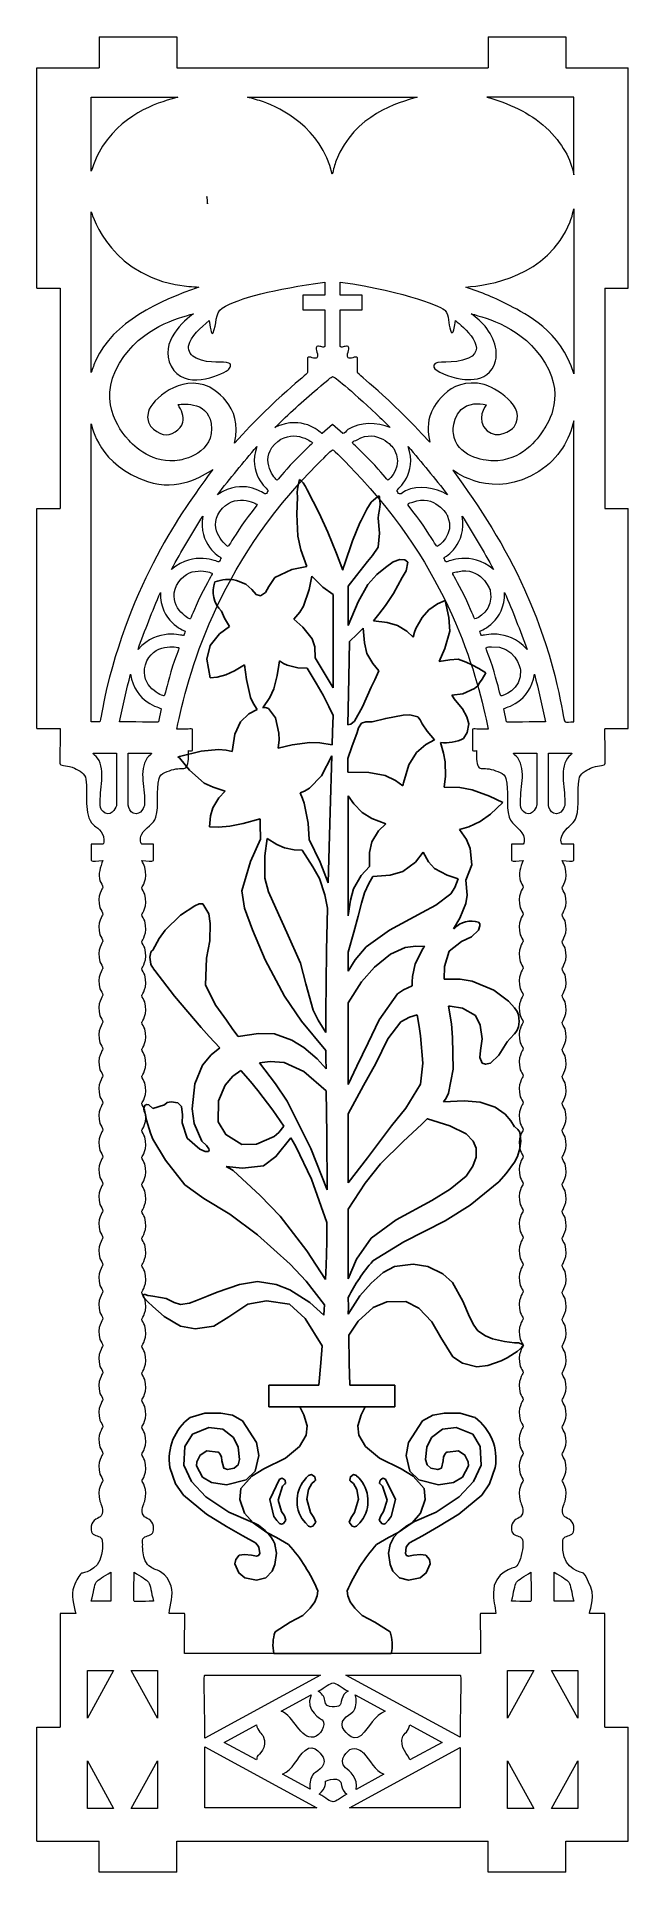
# Model space of a CAD drawing. Header units: millimetres. Extents: x 170 to 246, y -343 to -107.
import ezdxf

# ---------------------------------------------------------------- set-up
doc = ezdxf.new("R2010")
doc.units = ezdxf.units.MM

msp = doc.modelspace()

# ---------------------------------------------------------------- linework, layer by layer
at = {"color": 7, "linetype": 'Continuous', "lineweight": 15}
for p, q in [((178, -106.94), (188, -106.94)), ((178, -106.94), (178, -110.94)), ((188, -106.94), (188, -110.94)), ((228, -106.94), (228, -110.94)), ((228, -106.94), (238, -106.94)), ((238, -106.94), (238, -110.94)), ((170, -139.28), (170, -110.94)), ((170, -110.94), (178, -110.94)), ((188, -110.94), (228, -110.94)), ((238, -110.94), (246, -110.94)), ((246, -139.28), (246, -110.94)), ((177, -114.73), (188.12, -114.72)), ((177, -124.23), (177, -114.73)), ((239, -114.73), (227.82, -114.72)), ((239, -124.69), (239, -114.73)), ((177, -150.13), (177, -129.48)), ((239, -129.09), (239, -150.31)), ((170, -139.28), (173, -139.28)), ((173, -139.28), (173, -167.61)), ((207, -138.51), (207, -140.2)), ((209, -140.2), (209, -138.5)), ((243, -139.28), (246, -139.28)), ((243, -139.28), (243, -167.61)), ((204.2, -140.2), (204.2, -142.09)), ((211.8, -142.09), (211.8, -140.2)), ((204.2, -142.09), (207, -142.09)), ((207, -142.09), (207, -146.81)), ((209, -142.09), (211.8, -142.09)), ((209, -146.81), (209, -142.09)), ((204.8, -148.23), (204.8, -150.12)), ((211.2, -150.12), (211.2, -148.23)), ((177, -195.07), (177, -156.75)), ((208, -156.82), (206.69, -157.99)), ((209.31, -157.99), (208, -156.82)), ((239, -195.07), (239, -156.36)), ((170, -195.94), (170, -167.61)), ((170, -167.61), (173, -167.61)), ((243, -167.61), (246, -167.61)), ((246, -195.94), (246, -167.61)), ((185.99, -193.4), (185.64, -195.07)), ((230.36, -195.07), (230.01, -193.4)), ((170, -195.94), (173, -195.94)), ((173, -195.94), (173, -196.01)), ((178.1, -195.07), (177, -195.07)), ((243, -195.94), (246, -195.94)), ((243, -195.94), (243, -196.01)), ((190, -198.77), (190, -196.01)), ((226, -196.01), (226, -198.77)), ((177.25, -199.12), (180.25, -199.12)), ((180.25, -199.12), (180.25, -205.79)), ((181.75, -205.79), (181.75, -199.12)), ((181.75, -199.12), (184.75, -199.12)), ((231.25, -199.12), (234.25, -199.12)), ((234.25, -199.12), (234.25, -205.79)), ((235.75, -205.79), (235.75, -199.12)), ((235.75, -199.12), (238.75, -199.12)), ((177, -210.82), (177, -212.91)), ((178.5, -210.82), (177, -210.82)), ((185, -210.82), (183.5, -210.82)), ((185, -212.91), (185, -210.82)), ((231, -210.82), (231, -212.91)), ((232.5, -210.82), (231, -210.82)), ((239, -210.82), (237.5, -210.82)), ((239, -212.91), (239, -210.82)), ((179.5, -304.43), (179.5, -308.2)), ((236.5, -308.2), (236.5, -304.43)), ((179.5, -308.2), (177, -308.2)), ((239, -308.2), (236.5, -308.2)), ((173, -309.77), (173, -324.41)), ((243, -309.77), (241, -309.77)), ((243, -324.41), (243, -309.77)), ((227, -314.92), (189, -314.92)), ((176.5, -323.24), (176.5, -317.09)), ((179.86, -317.09), (176.5, -323.24)), ((176.5, -317.09), (179.86, -317.09)), ((185.5, -323.24), (182.14, -317.09)), ((182.14, -317.09), (185.5, -317.09)), ((185.5, -317.09), (185.5, -323.24)), ((191.6, -317.68), (206.46, -317.68)), ((206.46, -317.68), (191.6, -325.79)), ((224.4, -325.69), (209.71, -317.68)), ((209.71, -317.68), (224.4, -317.68)), ((230.5, -323.24), (230.5, -317.09)), ((233.86, -317.09), (230.5, -323.24)), ((230.5, -317.09), (233.86, -317.09)), ((239.5, -323.24), (236.14, -317.09)), ((236.14, -317.09), (239.5, -317.09)), ((239.5, -317.09), (239.5, -323.24)), ((201.39, -322.35), (205.24, -320.25)), ((210.92, -320.24), (214.78, -322.35)), ((170, -339.06), (170, -324.41)), ((170, -324.41), (173, -324.41)), ((194.08, -326.34), (198.23, -324.08)), ((217.93, -324.07), (222.09, -326.34)), ((243, -324.41), (246, -324.41)), ((246, -339.06), (246, -324.41)), ((191.6, -326.9), (206, -334.76)), ((191.6, -334.76), (191.6, -326.9)), ((198.23, -328.61), (194.08, -326.34)), ((210.17, -334.76), (224.4, -326.99)), ((222.09, -326.34), (217.93, -328.61)), ((224.4, -326.99), (224.4, -334.76)), ((176.5, -328.73), (179.86, -334.87)), ((176.5, -334.87), (176.5, -328.73)), ((182.14, -334.87), (185.5, -328.73)), ((185.5, -328.73), (185.5, -334.87)), ((205.14, -332.38), (201.57, -330.43)), ((214.6, -330.43), (211.02, -332.39)), ((230.5, -328.73), (233.86, -334.87)), ((230.5, -334.87), (230.5, -328.73)), ((236.14, -334.87), (239.5, -328.73)), ((239.5, -328.73), (239.5, -334.87)), ((179.86, -334.87), (176.5, -334.87)), ((185.5, -334.87), (182.14, -334.87)), ((206, -334.76), (191.6, -334.76)), ((224.4, -334.76), (210.17, -334.76)), ((233.86, -334.87), (230.5, -334.87)), ((239.5, -334.87), (236.14, -334.87)), ((170, -339.06), (178, -339.06)), ((178, -343.06), (178, -339.06)), ((188, -339.06), (228, -339.06)), ((188, -343.06), (188, -339.06)), ((228, -343.06), (228, -339.06)), ((238, -343.06), (238, -339.06)), ((238, -339.06), (246, -339.06)), ((188, -343.06), (178, -343.06)), ((238, -343.06), (228, -343.06))]:
    msp.add_line(p, q, dxfattribs=at)
at = {"color": 7, "linetype": 'Continuous'}
for p, q in [((208.07, -178.71), (208.07, -190.69)), ((208.07, -190.69), (205.79, -186.85)), ((188.13, -199.6), (188.34, -199.54)), ((188.34, -199.71), (188.13, -199.6)), ((231.4, -247.16), (231.38, -247.14)), ((199.83, -283.19), (199.83, -280.38)), ((199.83, -280.38), (206.24, -280.38)), ((199.94, -280.38), (206.24, -280.38)), ((210.22, -280.38), (216.01, -280.38)), ((210.22, -280.38), (216.01, -280.38)), ((216.01, -280.38), (216.01, -283.19)), ((216.01, -283.19), (199.83, -283.19)), ((200.45, -314.92), (215.55, -314.92)), ((200.45, -314.92), (200.46, -314.92))]:
    msp.add_line(p, q, dxfattribs=at)
at = {"color": 7, "linetype": 'Continuous', "lineweight": 15, "flags": 128}
msp.add_lwpolyline([(197.08, -114.72), (209.28, -114.72), (218.86, -114.72)], dxfattribs=at)
at = {"color": 7, "linetype": 'Continuous', "flags": 128}
for points in [[(203.5, -166.17), (203.47, -165.59), (203.5, -165.13)], [(203.5, -165.13), (203.58, -164.66), (203.66, -164.29)], [(203.66, -164.29), (203.71, -164.08), (203.75, -163.91)], [(203.75, -163.91), (204.03, -164.12), (204.23, -164.31)], [(204.23, -164.31), (204.54, -164.79), (204.73, -165.21)], [(204.73, -165.21), (206.27, -168.24), (207.41, -170.66)], [(203.53, -171.17), (203.4, -168.38), (203.5, -166.17)], [(211.8, -168.93), (212.42, -167.73), (212.95, -166.82)], [(212.95, -166.82), (213.25, -166.54), (213.51, -166.34)], [(213.51, -166.34), (213.76, -166.15), (213.97, -166.01)], [(213.97, -166.01), (214.02, -166.13), (214.04, -166.22)], [(214.04, -166.22), (214.11, -167.09), (214.04, -167.78)], [(209.53, -174.84), (210.59, -171.81), (211.53, -169.47)], [(211.53, -169.47), (211.68, -169.16), (211.8, -168.93)], [(213.87, -168.89), (214.04, -170.8), (213.86, -172.59)], [(214.04, -167.78), (213.91, -168.44), (213.87, -168.89)], [(204.7, -175.09), (203.92, -172.93), (203.53, -171.17)], [(207.41, -170.66), (208.52, -173.4), (209.31, -175.58)], [(212.5, -174.46), (211.08, -176.25), (210.01, -177.63)], [(213.86, -172.59), (213.15, -173.66), (212.5, -174.46)], [(214.8, -175.22), (215.78, -174.5), (216.65, -174.19)], [(216.65, -174.19), (217.31, -174.25), (217.67, -174.53)], [(217.67, -174.53), (217.48, -175.65), (216.96, -176.52)], [(195.65, -176.88), (196.88, -177.38), (197.65, -178.07)], [(198.73, -178.86), (199.39, -178.45), (199.82, -177.66), (200.61, -176.49)], [(200.61, -176.49), (202.77, -175.46), (204.7, -175.09)], [(204.29, -180.19), (204.98, -178.07), (205.36, -176.34)], [(205.36, -176.34), (206.77, -177.74), (208.07, -178.71)], [(209.31, -175.58), (209.43, -175.17), (209.53, -174.84)], [(212.52, -177.42), (213.71, -176.11), (214.8, -175.22)], [(216.96, -176.52), (215.85, -178.58), (214.82, -180.11)], [(197.65, -178.07), (198.18, -178.68), (198.73, -178.86)], [(210.01, -182.66), (211.28, -179.65), (212.52, -177.42)], [(210.01, -177.63), (210.01, -180.45), (210.01, -182.66)], [(194.77, -182.79), (194.13, -181.72), (193.74, -180.84)], [(203.04, -181.87), (203.8, -180.97), (204.29, -180.19)], [(214.82, -180.11), (213.97, -181.22), (213.27, -182.07)], [(218.72, -183.05), (219.54, -181.64), (220.39, -180.68)], [(220.39, -180.68), (221.48, -179.9), (222.48, -179.46)], [(222.48, -179.46), (222.96, -181.66), (223.06, -183.42)], [(192.27, -185.26), (193.5, -183.77), (194.77, -182.79)], [(205.37, -184.4), (204.2, -182.89), (203.04, -181.87)], [(210.17, -184.75), (211.17, -183.8), (211.93, -183.03)], [(211.93, -183.03), (212.1, -184.9), (212.4, -186.29)], [(213.27, -182.07), (215.03, -182.28), (216.33, -182.67)], [(216.33, -182.67), (217.55, -183.42), (218.37, -184.2)], [(218.37, -184.2), (218.53, -183.55), (218.72, -183.05)], [(223.06, -183.42), (222.43, -185.64), (221.69, -187.31)], [(192.27, -189.4), (191.87, -187), (192.27, -185.26)], [(205.79, -186.85), (205.72, -185.43), (205.37, -184.4)], [(209.99, -195.44), (210.1, -189.43), (210.17, -184.75)], [(212.4, -186.29), (213.19, -187.58), (213.96, -188.51)], [(196.71, -187.73), (195.4, -188.51), (194.31, -189.01)], [(197.47, -191.95), (196.94, -189.62), (196.71, -187.73)], [(200.46, -190.81), (200.87, -189.12), (201.1, -187.77)], [(201.1, -187.77), (201.16, -187.47), (201.2, -187.23)], [(201.2, -187.23), (201.72, -187.58), (202.16, -187.8)], [(202.16, -187.8), (203.56, -188.14), (204.73, -188.15)], [(204.73, -188.15), (205.91, -190.09), (206.79, -191.65)], [(213.96, -188.51), (213.42, -189.69), (212.98, -190.61)], [(221.69, -187.31), (223.08, -187.1), (224.15, -187.03)], [(224.15, -187.03), (225.16, -187.39), (225.92, -187.74)], [(225.92, -187.74), (226.78, -188.21), (227.69, -188.75)], [(227.69, -188.75), (227.23, -189.57), (226.9, -190.07)], [(194.31, -189.01), (193.19, -189.31), (192.27, -189.4)], [(199.05, -193.25), (199.93, -191.94), (200.46, -190.81)], [(212.98, -190.61), (211.86, -193.15), (210.82, -194.99)], [(226.26, -190.8), (224.75, -191.49), (223.35, -191.63)], [(226.9, -190.07), (226.66, -190.45), (226.26, -190.8)], [(196.16, -195.09), (197.23, -194.04), (198.33, -193.48)], [(198.33, -193.48), (197.79, -192.65), (197.48, -191.95)], [(199.77, -193.35), (199.39, -193.22), (199.05, -193.25)], [(201.1, -196.51), (200.67, -194.54), (199.77, -193.35)], [(206.79, -191.65), (207.53, -193.1), (208.07, -194.25)], [(223.35, -191.63), (223.51, -191.9), (223.65, -192.11)], [(223.65, -192.11), (224.25, -192.83), (224.69, -193.42)], [(224.69, -193.42), (225.28, -194.45), (225.5, -195.32)], [(195.09, -198.9), (195.45, -196.66), (196.16, -195.09)], [(208.07, -194.25), (208.02, -196.37), (207.97, -198.03)], [(210.82, -194.99), (210.34, -195.36), (209.99, -195.44)], [(211.73, -195.24), (211.34, -195.86), (211.15, -196.43)], [(213.11, -195.06), (212.3, -195.08), (211.73, -195.24)], [(217.06, -194.2), (214.84, -194.63), (213.11, -195.06)], [(218.98, -194.44), (217.94, -194.18), (217.06, -194.2)], [(219.51, -195.34), (219.25, -194.8), (218.98, -194.44)], [(221.11, -197.39), (220.18, -196.27), (219.51, -195.34)], [(225.5, -195.32), (225.32, -196.45), (224.85, -197.21)], [(201.03, -198.48), (201.15, -197.38), (201.1, -196.51)], [(205.1, -197.73), (202.81, -198.04), (201.03, -198.48)], [(207.97, -198.03), (206.37, -197.77), (205.1, -197.73)], [(211.15, -196.43), (210.49, -198.3), (209.97, -199.79)], [(218.8, -199.01), (219.99, -197.99), (221.11, -197.39)], [(221.11, -197.39), (221.11, -197.39), (221.11, -197.39), (221.11, -197.39), (221.11, -197.39), (221.11, -197.39), (221.11, -197.39), (221.11, -197.39)], [(221.11, -197.39), (221.11, -197.39), (221.11, -197.39)], [(221.86, -197.73), (222.28, -199.1), (222.48, -200.2)], [(188.34, -199.54), (191.13, -198.83), (193.34, -198.62)], [(191.5, -202.97), (189.63, -201.27), (188.34, -199.71)], [(193.34, -198.62), (194.33, -198.72), (195.09, -198.9)], [(207.93, -199.46), (206.6, -202.02), (205.06, -203.62)], [(207.44, -215.8), (207.71, -206.65), (207.93, -199.46)], [(209.97, -199.79), (209.97, -200.76), (209.96, -201.53)], [(217.11, -202.91), (217.8, -200.6), (218.8, -199.01)], [(222.48, -200.2), (222.51, -202.04), (222.33, -203.48)], [(194.22, -203.98), (192.67, -203.48), (191.5, -202.97)], [(209.96, -201.53), (212.67, -201.61), (214.76, -201.97)], [(214.76, -201.97), (216.1, -202.62), (217.05, -203.31)], [(217.05, -203.31), (217.08, -203.09), (217.11, -202.91)], [(192.63, -206.13), (193.41, -204.86), (194.22, -203.98)], [(205.06, -203.62), (204.4, -204.01), (203.83, -204.22)], [(203.83, -204.22), (204.16, -204.94), (204.37, -205.54)], [(210.01, -204.6), (210.01, -207.93), (210.01, -211.26), (210.01, -214.3), (210.01, -220.04)], [(211.81, -206.72), (210.73, -205.61), (210.01, -204.6)], [(222.33, -203.48), (224.38, -203.54), (225.94, -203.81)], [(225.94, -203.81), (228.18, -204.63), (229.88, -205.46)], [(192.19, -208.57), (192.34, -207.17), (192.63, -206.13)], [(198.69, -207.53), (196.54, -208.16), (194.82, -208.51)], [(198.76, -210.15), (198.7, -208.25), (198.69, -207.53)], [(204.37, -205.54), (204.87, -208.12), (204.98, -210.2)], [(214.84, -208.18), (213.06, -207.5), (211.81, -206.72)], [(229.88, -205.46), (228.32, -206.93), (226.97, -207.9)], [(194.82, -208.51), (193.36, -208.61), (192.19, -208.57)], [(199.3, -215.2), (199.31, -212.33), (199.62, -210.07)], [(199.62, -210.07), (200.83, -210.83), (201.84, -211.29)], [(213.07, -210.51), (213.9, -209.11), (214.84, -208.18)], [(226.97, -207.9), (225.52, -208.56), (224.31, -208.9)], [(224.31, -208.9), (225.23, -210.21), (225.69, -211.35)], [(196.34, -216.81), (197.46, -213.04), (198.76, -210.15)], [(201.84, -211.29), (203.08, -211.55), (204.09, -211.58)], [(204.09, -211.58), (205.48, -213.71), (206.31, -215.22)], [(204.98, -210.2), (206.4, -213.14), (207.44, -215.8)], [(212.74, -213.68), (212.76, -211.87), (213.07, -210.51)], [(217.02, -214.32), (218.66, -213.11), (219.67, -211.83)], [(219.67, -211.83), (220.34, -213.1), (221.09, -213.92)], [(225.69, -211.35), (225.91, -213.46), (225.11, -215.46)], [(210.69, -216.54), (211.69, -214.85), (212.74, -213.68)], [(213.18, -214.95), (215.4, -214.78), (217.02, -214.32)], [(221.09, -213.92), (222.72, -214.8), (224.15, -215.27)], [(197.73, -221.81), (196.68, -219.05), (196.34, -216.81)], [(200.7, -219.06), (199.78, -216.93), (199.3, -215.2)], [(206.31, -215.22), (207.02, -217.34), (207.36, -219.06)], [(210.03, -219.99), (210.32, -218.03), (210.69, -216.54)], [(211.29, -220.08), (211.71, -218.39), (212.12, -217.08)], [(212.12, -217.08), (212.67, -215.87), (213.18, -214.95)], [(223.21, -217.2), (221.26, -218.65), (219.54, -219.59)], [(224.15, -215.27), (223.71, -216.4), (223.21, -217.2)], [(225.11, -215.46), (225.29, -217.35), (225.13, -218.43)], [(186.48, -221.88), (188.47, -219.95), (190.3, -218.76)], [(190.3, -218.76), (190.88, -218.48), (191.34, -218.49)], [(191.34, -218.49), (192.12, -219.75), (192.29, -221.03)], [(203.87, -226.13), (202.11, -222.16), (200.7, -219.06)], [(207.36, -219.06), (207.23, -224.5), (207.17, -228.78)], [(225.13, -218.43), (224.36, -220.31), (223.53, -221.7)], [(184.9, -224.44), (185.71, -222.95), (186.48, -221.88)], [(192.29, -221.03), (192.24, -223.25), (191.81, -225.49), (191.69, -228.96)], [(201.84, -230.37), (199.33, -225.67), (197.73, -221.81)], [(210.01, -220.04), (210.02, -220.01), (210.03, -219.99)], [(210.01, -224.69), (210.73, -222.11), (211.29, -220.08)], [(219.54, -219.59), (215.32, -221.86), (212.31, -224)], [(226.76, -221.87), (225.85, -222.74), (224.58, -223.34), (222.98, -224.57)], [(223.53, -221.7), (223.6, -221.66), (223.66, -221.64)], [(226.76, -220.83), (226.91, -221.04), (226.93, -221.31), (226.76, -221.87)], [(212.31, -224), (210.9, -225.68), (210.01, -227.16)], [(213.41, -226.64), (215.45, -224.97), (217.32, -224.09)], [(217.32, -224.09), (218.72, -223.92), (219.85, -223.98)], [(219.59, -224.28), (218.62, -226.19), (218.29, -227.85)], [(219.85, -223.98), (219.7, -224.14), (219.59, -224.28)], [(184.65, -226.24), (184.52, -225.35), (184.65, -224.68)], [(184.65, -224.68), (184.78, -224.54), (184.9, -224.44)], [(184.9, -226.69), (184.73, -226.45), (184.65, -226.24)], [(205.53, -232.14), (204.57, -228.79), (203.87, -226.13)], [(210.01, -227.16), (210.01, -225.78), (210.01, -224.69)], [(210.01, -231.23), (211.74, -228.52), (213.41, -226.64)], [(222.98, -224.57), (222.4, -226.55), (222.36, -228.18)], [(185.15, -227.06), (185.01, -226.85), (184.9, -226.69)], [(191.13, -234.38), (187.68, -230.35), (185.15, -227.06)], [(191.69, -228.96), (192.99, -231.55), (194.37, -233.45)], [(207.17, -228.78), (207.14, -232.27), (207.14, -235.02)], [(218.25, -229.03), (217.13, -229.54), (216.34, -230.08)], [(218.29, -227.85), (218.25, -228.51), (218.25, -229.03)], [(222.36, -228.18), (224.4, -228.17), (225.96, -228.42)], [(225.96, -228.42), (228.73, -229.59), (230.6, -231.01)], [(207.15, -237.37), (204, -233.56), (201.84, -230.37)], [(210.01, -241.74), (210.01, -235.86), (210.01, -231.23)], [(216.34, -230.08), (213.99, -233.42), (212.59, -236.37)], [(230.6, -231.01), (231.05, -231.47), (231.39, -231.85)], [(194.37, -233.45), (195.2, -234.64), (195.88, -235.55)], [(207.14, -235.02), (206.16, -233.45), (205.53, -232.14)], [(213.55, -239.03), (215.12, -235.84), (216.77, -233.64)], [(216.77, -233.64), (217.88, -233.05), (218.86, -232.74)], [(218.86, -232.74), (219.15, -234.26), (219.29, -235.46)], [(223.11, -231.63), (222.99, -231.63), (222.9, -231.63)], [(222.9, -231.63), (223.29, -233.91), (223.4, -235.67)], [(226.39, -232.86), (224.69, -231.89), (223.11, -231.63)], [(227.22, -235.86), (226.98, -234.08), (226.39, -232.86)], [(231.39, -231.85), (231.71, -232.35), (231.89, -232.76)], [(231.89, -232.76), (231.99, -233.63), (231.89, -234.32)], [(193.51, -237.02), (192.16, -235.55), (191.13, -234.38)], [(195.88, -235.55), (198.51, -235.18), (200.54, -235.21)], [(200.54, -235.21), (202.76, -236), (204.33, -236.98)], [(219.29, -235.46), (219.59, -238.98), (219.29, -241.68)], [(223.4, -235.67), (223.49, -239.76), (222.92, -242.84)], [(227.22, -238.97), (226.91, -238.23), (227.03, -237.33), (227.22, -235.86)], [(231.39, -235.22), (230.84, -235.79), (230.45, -236.25)], [(231.89, -234.32), (231.67, -234.84), (231.39, -235.22)], [(191.3, -239.23), (192.43, -237.92), (193.51, -237.02)], [(204.33, -236.98), (206.02, -238.4), (207.18, -239.71)], [(207.18, -239.71), (207.16, -238.4), (207.15, -237.37)], [(212.59, -236.37), (211.11, -239.36), (210.01, -241.74)], [(230.45, -236.25), (229.39, -237.95), (228.29, -238.97)], [(189.95, -244.87), (190.3, -241.62), (191.3, -239.23)], [(194.21, -241.81), (195.21, -240.63), (196.21, -239.9)], [(196.21, -239.9), (197.46, -241.33), (198.4, -242.48)], [(201.79, -238.91), (200.01, -238.76), (198.6, -238.95)], [(198.6, -238.95), (200.69, -241.65), (202.18, -243.86)], [(207.2, -242.54), (204.3, -240.06), (201.79, -238.91)], [(210.01, -245.5), (211.97, -241.86), (213.55, -239.03)], [(228.29, -238.97), (227.66, -239.12), (227.22, -238.97)], [(193.32, -246.53), (193.34, -243.82), (194.21, -241.81)], [(198.4, -242.48), (200.32, -245.03), (201.73, -247.09)], [(207.31, -255.26), (207.27, -248.14), (207.2, -242.54)], [(219.29, -241.68), (217.43, -244.77), (215.6, -247.03)], [(222.92, -242.84), (222.59, -243.49), (222.27, -243.97)], [(183.92, -244.37), (184.15, -244.28), (184.39, -244.32), (184.9, -244.8)], [(184.44, -247.41), (184.1, -246.3), (183.92, -245.4)], [(184.9, -244.8), (186.41, -244.33), (186.74, -244.04), (187.25, -243.95)], [(187.25, -243.95), (188.11, -244.08), (188.58, -244.55)], [(188.58, -244.55), (188.74, -245.61), (188.68, -246.66), (189.32, -248.61)], [(191.19, -249), (190.23, -246.75), (189.95, -244.87)], [(202.18, -243.86), (205.21, -249.97), (207.31, -255.26)], [(210.01, -254.39), (210.01, -249.41), (210.01, -245.5)], [(222.27, -243.97), (224.93, -243.81), (226.99, -243.98)], [(226.99, -243.98), (228.91, -244.63), (230.18, -245.53)], [(230.18, -245.53), (230.91, -246.39), (231.4, -247.16)], [(184.9, -248.74), (184.63, -248), (184.44, -247.41)], [(196.35, -249.46), (194.29, -248.16), (193.32, -246.53)], [(201.73, -247.09), (201.09, -247.89), (200.49, -248.39)], [(215.6, -247.03), (212.5, -251.16), (210.01, -254.39)], [(214.16, -251.94), (217.1, -249.05), (219.46, -246.81)], [(219.46, -246.81), (219.85, -246.42), (220.17, -246.12)], [(220.17, -246.12), (220.19, -246.13), (220.22, -246.14)], [(220.22, -246.14), (223.09, -247.04), (225.16, -248.07)], [(231.38, -247.14), (231.81, -247.51), (232.08, -247.87)], [(232.08, -247.87), (232.21, -249.02), (232.08, -249.94)], [(189.01, -254.62), (186.54, -251.47), (184.9, -248.74)], [(189.32, -248.61), (190.95, -250.02), (191.63, -250.36), (192.06, -250.34)], [(192.06, -250.34), (192.14, -250.19), (192.1, -250.01), (191.8, -249.58), (191.19, -249)], [(200.49, -248.39), (198.22, -249.41), (196.35, -249.46)], [(202.65, -248.59), (200.72, -251), (199.13, -252.18)], [(203.28, -249.71), (202.94, -249.08), (202.65, -248.59)], [(207.28, -259.49), (205.28, -253.91), (203.28, -249.71)], [(226.47, -249.92), (226.44, -251.09), (226.05, -252.23), (225.19, -253.5), (223.1, -255.17), (220.77, -256.63)], [(225.16, -248.07), (226.07, -249.01), (226.47, -249.92)], [(232.08, -249.94), (231.78, -250.97), (231.4, -251.73)], [(199.13, -252.18), (196.44, -252.5), (194.32, -252.29)], [(210.01, -257.77), (212.21, -254.42), (214.16, -251.94)], [(231.4, -251.73), (230.33, -253.19), (229.38, -254.24)], [(194.79, -258.38), (191.46, -256.38), (189.01, -254.62)], [(195.22, -252.78), (198.72, -255.98), (201.28, -258.65)], [(229.38, -254.24), (225.69, -257.23), (222.48, -259.24)], [(220.77, -256.63), (216.2, -259.13), (212.96, -261.49)], [(202.56, -264.84), (198.35, -261.07), (194.79, -258.38)], [(201.28, -258.65), (204.71, -263.1), (207.1, -266.82)], [(207.17, -265.06), (207.25, -261.94), (207.28, -259.49)], [(210.01, -266.7), (210, -264.58), (210.01, -262.46), (210.01, -260.34), (210.01, -258.97), (210.01, -257.77)], [(222.48, -259.24), (217.17, -261.98), (213.2, -264.42)], [(212.96, -261.49), (211.09, -264.2), (210.01, -266.7)], [(206.96, -270.06), (204.61, -267.03), (202.56, -264.84)], [(207.1, -266.82), (207.14, -265.84), (207.17, -265.06)], [(212.96, -267.26), (214.53, -265.89), (215.98, -265.14)], [(215.98, -265.14), (218.38, -264.83), (220.26, -265.14)], [(220.26, -265.14), (222.18, -266.09), (223.42, -267.21)], [(183.82, -269.17), (183.69, -268.97), (183.65, -268.87), (183.68, -268.78)], [(183.68, -268.78), (183.79, -268.72), (183.94, -268.75), (184.26, -268.86)], [(184.26, -268.86), (184.62, -268.92), (184.9, -268.96)], [(184.9, -268.96), (185.88, -269.1), (186.63, -269.26)], [(190.52, -269.51), (192.02, -268.89), (193.19, -268.42)], [(193.19, -268.42), (196.06, -267.45), (198.37, -267.08)], [(198.37, -267.08), (200.75, -267.45), (202.51, -268.15)], [(202.51, -268.15), (205.1, -269.77), (206.89, -271.41)], [(210.03, -271.27), (211.51, -268.91), (212.96, -267.26)], [(210.03, -269.13), (210.04, -270.31), (210.03, -271.27)], [(223.42, -267.21), (224.75, -269.61), (225.62, -271.61)], [(184.9, -270.26), (184.26, -269.68), (183.82, -269.17)], [(188.47, -272.82), (186.38, -271.56), (184.9, -270.26)], [(186.63, -269.26), (187.64, -269.76), (188.45, -270.04)], [(188.45, -270.04), (189.62, -269.84), (190.52, -269.51)], [(197.13, -269.99), (194.7, -271.61), (192.75, -272.82)], [(202.49, -269.99), (199.52, -269.53), (197.13, -269.99)], [(206.65, -275.32), (204.48, -271.81), (202.49, -269.99)], [(206.89, -271.41), (206.93, -270.65), (206.96, -270.06)], [(213.21, -270.4), (211.28, -272.17), (210.09, -273.98)], [(217.44, -269.65), (214.98, -269.67), (213.21, -270.4)], [(220.77, -272.27), (219.09, -270.5), (217.44, -269.65)], [(192.75, -272.82), (190.34, -273.13), (188.47, -272.82)], [(223.45, -276.76), (221.92, -274.28), (220.77, -272.27)], [(225.62, -271.61), (226.15, -272.66), (226.69, -273.4)], [(226.69, -273.4), (227.67, -274.07), (228.55, -274.44)], [(206.24, -280.38), (206.48, -277.54), (206.65, -275.32)], [(210.09, -273.98), (210.15, -277.56), (210.22, -280.38)], [(228.55, -274.44), (230.12, -274.79), (231.39, -274.97)], [(231.39, -274.97), (231.68, -274.95), (231.89, -274.97)], [(232.12, -275.73), (231.74, -276.07), (231.39, -276.28)], [(231.89, -274.97), (232.25, -275.1), (232.53, -275.22)], [(232.53, -275.22), (232.31, -275.52), (232.12, -275.73)], [(226.55, -278.05), (224.71, -277.56), (223.45, -276.76)], [(229.66, -277.25), (227.95, -277.88), (226.55, -278.05)], [(231.39, -276.28), (230.44, -276.86), (229.66, -277.25)], [(204.75, -285.61), (204.32, -284.22), (203.81, -283.19)], [(211.26, -285.61), (211.69, -284.22), (212.2, -283.19)], [(198.25, -287.78), (196.44, -284.99), (195.14, -284.24), (193.64, -283.98), (191.6, -284.02), (189.71, -284.57)], [(203.76, -288.27), (204.62, -286.84), (204.75, -285.61)], [(212.25, -288.27), (211.39, -286.84), (211.26, -285.61)], [(217.76, -287.78), (219.58, -284.99), (220.87, -284.24), (222.37, -283.98), (224.41, -284.02), (226.3, -284.57)], [(188.89, -290.69), (189.02, -288.27), (190, -286.68)], [(190, -286.68), (192.1, -285.85), (193.89, -286.05)], [(193.89, -286.05), (195.27, -287.13), (195.88, -288.37)], [(198.07, -291.48), (198.54, -289.43), (198.25, -287.78)], [(217.94, -291.48), (217.47, -289.43), (217.76, -287.78)], [(222.12, -286.05), (220.74, -287.13), (220.13, -288.37)], [(226.01, -286.68), (223.91, -285.85), (222.12, -286.05)], [(227.12, -290.69), (226.99, -288.27), (226.01, -286.68)], [(195.37, -291.08), (194.5, -291.25), (194.02, -291.07), (193.79, -290.14), (193.75, -289.63), (193.54, -289.21), (193.39, -289.07), (193.32, -289.03), (193.28, -289.01), (193.27, -289.01), (193.26, -289), (193.26, -289), (193.25, -289), (193.25, -289), (193.25, -289), (193.25, -289), (191.84, -288.86), (190.99, -289.38), (190.57, -290.25), (190.52, -290.79)], [(195.88, -288.37), (196.05, -289.95), (195.86, -290.66), (195.37, -291.08)], [(199.17, -291.16), (201.97, -289.79), (203.76, -288.27)], [(216.84, -291.16), (214.04, -289.79), (212.25, -288.27)], [(220.13, -288.37), (219.96, -289.95), (220.15, -290.66), (220.64, -291.08)], [(220.64, -291.08), (221.52, -291.25), (221.99, -291.07), (222.22, -290.14), (222.26, -289.63), (222.47, -289.21), (222.62, -289.07), (222.69, -289.03), (222.73, -289.01), (222.75, -289.01), (222.75, -289), (222.76, -289), (222.76, -289), (222.76, -289), (222.76, -289), (222.76, -289), (224.17, -288.86), (225.02, -289.38), (225.44, -290.25), (225.49, -290.79)], [(187.11, -290.99), (187.83, -293.08), (188.84, -294.54)], [(197.46, -297.94), (194.69, -296.74), (191.74, -294.74), (189.88, -292.8), (188.89, -290.69)], [(190.52, -290.79), (191.29, -292.23), (192.45, -292.92), (194.4, -293.21), (196.92, -292.56), (198.07, -291.48)], [(196.22, -293.7), (197.65, -292.1), (199.17, -291.16)], [(201.21, -292.5), (199.93, -295.09), (200.46, -297.31)], [(201.98, -293.02), (201.9, -292.62), (201.54, -292.37), (201.21, -292.5)], [(204.68, -295.08), (204.9, -293.81), (205.34, -293.06), (205.69, -292.73), (205.78, -292.66), (205.8, -292.64), (205.81, -292.63)], [(205.81, -292.63), (205.72, -292.17), (205.31, -291.89), (204.92, -292.03)], [(210.21, -292.63), (210.3, -292.17), (210.7, -291.89), (211.09, -292.03)], [(211.33, -295.08), (211.11, -293.81), (210.68, -293.06), (210.33, -292.73), (210.23, -292.66), (210.21, -292.64), (210.21, -292.63)], [(214.03, -293.02), (214.11, -292.62), (214.47, -292.37), (214.8, -292.5)], [(214.8, -292.5), (216.08, -295.09), (215.55, -297.31)], [(219.79, -293.7), (218.37, -292.1), (216.84, -291.16)], [(225.49, -290.79), (224.72, -292.23), (223.56, -292.92), (221.61, -293.21), (219.09, -292.56), (217.94, -291.48)], [(218.55, -297.94), (221.32, -296.74), (224.27, -294.74), (226.13, -292.8), (227.12, -290.69)], [(228.91, -290.99), (228.18, -293.08), (227.17, -294.54)], [(188.84, -294.54), (191.79, -296.98), (194.4, -298.59)], [(196.69, -296.86), (196.09, -295.11), (196.22, -293.7)], [(201, -295.17), (201.57, -293.4), (201.87, -293.11), (201.95, -293.05), (201.97, -293.03), (201.98, -293.02)], [(205.85, -298.04), (205.62, -297.41), (205.19, -296.77), (204.68, -295.08)], [(210.16, -298.04), (210.39, -297.41), (210.82, -296.77), (211.33, -295.08)], [(215.01, -295.17), (214.44, -293.4), (214.14, -293.11), (214.06, -293.05), (214.04, -293.03), (214.03, -293.02)], [(219.32, -296.86), (219.92, -295.11), (219.79, -293.7)], [(227.17, -294.54), (224.22, -296.98), (221.61, -298.59)], [(199.57, -299.33), (197.79, -298.09), (196.69, -296.86)], [(200.46, -297.31), (200.86, -297.81), (201.21, -298.17)], [(202.02, -297.75), (201.82, -297.2), (201.44, -296.64), (201, -295.17)], [(213.99, -297.75), (214.19, -297.2), (214.57, -296.64), (215.01, -295.17)], [(215.55, -297.31), (215.16, -297.81), (214.8, -298.17)], [(216.44, -299.33), (218.22, -298.09), (219.32, -296.86)], [(194.4, -298.59), (196.46, -299.77), (198.11, -300.66)], [(202.35, -300.89), (200.82, -299.99), (199.57, -299.33)], [(201.21, -298.17), (201.43, -298.26), (201.69, -298.18), (202.02, -297.75)], [(204.07, -297.55), (204.52, -298.11), (204.92, -298.52)], [(204.92, -298.52), (205.18, -298.63), (205.47, -298.54), (205.85, -298.04)], [(211.09, -298.52), (210.83, -298.63), (210.54, -298.54), (210.16, -298.04)], [(211.94, -297.55), (211.49, -298.11), (211.09, -298.52)], [(213.66, -300.89), (215.19, -299.99), (216.44, -299.33)], [(214.8, -298.17), (214.58, -298.26), (214.32, -298.18), (213.99, -297.75)], [(215.4, -300.88), (215.89, -299.96), (216.44, -299.33)], [(216.44, -299.33), (217.54, -298.47), (218.55, -297.94)], [(221.61, -298.59), (219.55, -299.77), (217.9, -300.66)], [(198.53, -301.23), (198.66, -302.05), (198.51, -302.29), (198.25, -302.38), (197.6, -302.28), (196.71, -302.17), (196.02, -302.27)], [(198.11, -300.66), (198.38, -300.97), (198.53, -301.23)], [(200.61, -303.47), (200.8, -302.02), (200.61, -300.88)], [(215.4, -303.47), (215.21, -302.02), (215.4, -300.88)], [(217.48, -301.23), (217.36, -302.05), (217.5, -302.29), (217.77, -302.38), (218.41, -302.28), (219.3, -302.17), (219.99, -302.27)], [(217.9, -300.66), (217.63, -300.97), (217.48, -301.23)], [(196.02, -302.27), (195.56, -302.84), (195.47, -303.4)], [(195.47, -303.4), (195.97, -304.54), (196.74, -305.17)], [(199.42, -305.17), (200.24, -304.34), (200.61, -303.47)], [(216.59, -305.17), (215.77, -304.34), (215.4, -303.47)], [(220.54, -303.4), (220.04, -304.54), (219.27, -305.17)], [(219.99, -302.27), (220.45, -302.84), (220.54, -303.4)], [(196.74, -305.17), (198.25, -305.47), (199.42, -305.17)], [(205.73, -308.26), (206.05, -307.49), (206.11, -306.87)], [(210.28, -308.26), (209.96, -307.49), (209.9, -306.87)], [(219.27, -305.17), (217.76, -305.47), (216.59, -305.17)], [(204.18, -310.02), (205.13, -309.09), (205.73, -308.26)], [(211.83, -310.02), (210.88, -309.09), (210.28, -308.26)], [(200.62, -312.11), (202.57, -310.89), (204.18, -310.02)], [(215.4, -312.11), (213.45, -310.89), (211.83, -310.02)]]:
    msp.add_lwpolyline(points, dxfattribs=at)
at = {"color": 7, "linetype": 'Continuous'}
for centre, radius, start, end in [((196.21, -178.3), 3.55, 159.7969, 225.713), ((194.6, -181.63), 4.87, 77.5698, 110.622), ((222.51, -192.56), 5.2, 262.7812, 296.6958), ((225.87, -223.78), 3.08, 73.1, 135.9648), ((184.74, -244.88), 0.973, 147.7368, 212.2541), ((192.81, -256.11), 4.11, 54.0657, 68.4541), ((228.25, -277.98), 20.26, 137.9798, 154.0863), ((193.67, -289.91), 6.66, 126.5828, 189.2677), ((222.34, -289.91), 6.66, 350.7327, 53.4191), ((207.81, -295.31), 4.37, 131.4572, 210.8711), ((208.2, -295.31), 4.36, 329.1291, 48.5455), ((195.65, -303.05), 5.42, 23.5899, 70.4112), ((186.97, -314.74), 20.7, 22.3613, 42.0053), ((229.05, -314.75), 20.71, 137.9949, 157.6365), ((205.96, -313.81), 5.61, 162.3212, 191.3652), ((210.05, -313.81), 5.61, 348.6272, 17.6804)]:
    msp.add_arc(centre, radius, start, end, dxfattribs=at)
at = {"color": 7, "linetype": 'Continuous', "lineweight": 15}
for points in [[(188.12, -114.72), (186.09, -115.32), (181.52, -116.37), (178.46, -121.03)], [(199.13, -115.33), (198.46, -115.09), (197.76, -114.93), (197.08, -114.72)], [(207.97, -124.62), (206.52, -118.59), (201.34, -116.14), (199.13, -115.33)], [(218.86, -114.72), (216.54, -115.42), (210.78, -116.93), (208.48, -122.88)], [(227.82, -114.72), (230.57, -115.47), (233.33, -116.69), (235.43, -118.63)], [(235.43, -118.63), (237.6, -120.63), (238.61, -122.77), (239, -124.69)], [(178.46, -121.03), (177.81, -122.01), (177.4, -123.13), (177, -124.23)], [(208.48, -122.88), (208.26, -123.44), (208.11, -124.03), (207.97, -124.62)], [(191.95, -128.43), (191.97, -128.09), (191.93, -127.78), (191.85, -127.48)], [(191.85, -127.48), (191.85, -127.81), (191.89, -128.13), (191.95, -128.43)], [(177, -129.48), (177.16, -129.98), (179.59, -138.14), (189.56, -139.07)], [(238.52, -130.77), (238.56, -130.66), (238.81, -130.04), (239, -129.09)], [(225.12, -139.14), (228.01, -138.96), (235.65, -137.85), (238.52, -130.77)], [(190.83, -139.14), (185.72, -140.94), (179.83, -143.64), (177.58, -148.57)], [(189.56, -139.07), (189.98, -139.11), (190.4, -139.11), (190.83, -139.14)], [(193.84, -141.85), (195.95, -140.53), (200.5, -139.42), (207, -138.51)], [(209, -138.5), (217.76, -139.76), (222.19, -141.79), (222.49, -142.16)], [(230.84, -141.56), (229.01, -140.58), (227.07, -139.83), (225.12, -139.14)], [(207, -140.2), (205.23, -140.2), (204.27, -140.13), (204.2, -140.2)], [(211.8, -140.2), (211.74, -140.13), (210.77, -140.2), (209, -140.2)], [(238.99, -150.28), (237.38, -144.74), (232.77, -142.59), (230.84, -141.56)], [(180.62, -148.94), (183.5, -144.22), (188.12, -143.19), (190.12, -142.57)], [(190.12, -142.57), (189.07, -143.41), (185.61, -146.2), (187.26, -149.33)], [(189.5, -146.75), (189.78, -145.38), (191.12, -144.43), (192.14, -143.46)], [(192.14, -143.46), (192.26, -144), (192.42, -145.52), (192.65, -145.03)], [(192.65, -145.03), (193.14, -144.01), (192.88, -142.45), (193.84, -141.85)], [(222.49, -142.16), (223.03, -142.84), (222.86, -143.86), (223.14, -144.69)], [(223.43, -145.01), (223.64, -144.81), (223.64, -144.21), (223.8, -143.46)], [(223.8, -143.46), (223.93, -143.58), (228.44, -146.98), (225.48, -148.29)], [(225.82, -142.57), (227.83, -143.19), (232.45, -144.22), (235.33, -148.94)], [(226.86, -143.4), (226.53, -143.1), (226.17, -142.85), (225.82, -142.57)], [(228.95, -148.62), (229.41, -146.8), (228.23, -144.67), (226.86, -143.4)], [(223.14, -144.69), (223.19, -144.83), (223.32, -145.1), (223.43, -145.01)], [(177.58, -148.57), (177.35, -149.08), (177.19, -149.61), (177, -150.13)], [(190.47, -148.29), (189.91, -148.05), (189.38, -147.35), (189.5, -146.75)], [(194.69, -148.94), (193.98, -148.62), (192.35, -149.13), (190.47, -148.29)], [(206, -148.23), (205.72, -148.51), (205.08, -147.95), (204.8, -148.23)], [(206, -146.81), (205.66, -147.15), (206.33, -147.9), (206, -148.23)], [(207, -146.81), (206.76, -147.05), (206.23, -146.58), (206, -146.81)], [(210, -146.81), (209.77, -146.58), (209.24, -147.05), (209, -146.81)], [(210, -148.23), (209.67, -147.9), (210.34, -147.15), (210, -146.81)], [(211.2, -148.23), (210.92, -147.95), (210.28, -148.51), (210, -148.23)], [(225.48, -148.29), (223.46, -149.19), (221.26, -148.41), (221.01, -149.21)], [(223.94, -150.85), (224.12, -150.89), (228.1, -151.98), (228.95, -148.62)], [(181.68, -158.68), (181.48, -158.43), (177.39, -154.24), (180.62, -148.94)], [(192.14, -151.99), (188.45, -150.3), (184.79, -153.67), (184.34, -155.15)], [(187.26, -149.33), (188.92, -152.47), (193.49, -150.56), (194.6, -149.8)], [(194.6, -149.8), (194.63, -149.79), (195.19, -149.17), (194.69, -148.94)], [(204.8, -150.12), (204.62, -150.52), (200.98, -153.09), (195.4, -159.22)], [(206.06, -152.22), (207.27, -151.21), (207.92, -150.66), (208, -150.66)], [(208, -150.66), (208.25, -150.66), (210.23, -152.27), (213.65, -155.5)], [(220.5, -159.11), (214.98, -153.06), (211.38, -150.51), (211.2, -150.12)], [(227.47, -151.69), (222.74, -150.48), (220.76, -155.07), (220.66, -155.31)], [(221.01, -149.21), (220.82, -149.8), (222.36, -150.47), (223.94, -150.85)], [(235.33, -148.94), (238.15, -153.59), (235.25, -157.28), (235.1, -157.52)], [(239, -150.31), (239, -150.3), (239, -150.29), (238.99, -150.28)], [(195.4, -159.22), (196.69, -154.37), (192.38, -152.1), (192.14, -151.99)], [(200.59, -157.22), (202.36, -155.49), (204.15, -153.8), (206.06, -152.22)], [(231.33, -157.11), (233.19, -154.49), (228.65, -151.99), (227.47, -151.69)], [(184.34, -155.15), (183.69, -157.3), (186.14, -158.11), (186.25, -158.13)], [(188.16, -154.28), (188.32, -154.25), (191.92, -153.63), (192.4, -156.68)], [(188.77, -156.54), (188.96, -155.78), (188.59, -154.93), (188.16, -154.28)], [(206.69, -157.99), (206.51, -158), (204.61, -155.8), (201.34, -156.9)], [(213.65, -155.5), (214.25, -156.06), (214.83, -156.65), (215.41, -157.22)], [(220.66, -155.31), (220.19, -156.49), (220.2, -157.88), (220.5, -159.11)], [(223.53, -157.96), (223.51, -157.8), (223.26, -154.54), (226.15, -154.18)], [(226.15, -154.18), (226.69, -154.11), (227.25, -154.17), (227.78, -154.28)], [(227.78, -154.28), (227.72, -154.37), (226.27, -156.25), (227.88, -157.64)], [(177, -156.75), (177.11, -157.07), (178, -162.13), (184.24, -164.16)], [(186.25, -158.13), (187.22, -158.34), (188.52, -157.5), (188.77, -156.54)], [(192.4, -156.68), (193.02, -160.58), (188.57, -161.39), (188.36, -161.42)], [(200.55, -159.39), (202.67, -157.15), (205.4, -159.03), (205.41, -159.19)], [(201.34, -156.9), (201.08, -156.99), (200.84, -157.11), (200.59, -157.22)], [(209.98, -157.48), (209.74, -157.63), (209.59, -158), (209.31, -157.99)], [(215.41, -157.22), (213.74, -156.51), (211.5, -156.49), (209.98, -157.48)], [(211.15, -158.79), (213.8, -157.25), (215.78, -159.78), (215.86, -159.92)], [(228.59, -161.51), (227.46, -161.49), (223.87, -160.93), (223.53, -157.96)], [(227.88, -157.64), (229.16, -158.74), (230.96, -157.63), (231.33, -157.11)], [(235.1, -157.52), (234.36, -158.71), (232.28, -161.55), (228.59, -161.51)], [(239, -156.36), (238.45, -158.71), (237.16, -161.17), (234.52, -162.86)], [(188.36, -161.42), (184.91, -161.97), (182.51, -159.71), (181.68, -158.68)], [(193.22, -165.87), (194.85, -163.75), (196.54, -161.68), (198.28, -159.65)], [(198.28, -159.65), (197.07, -163.15), (199.61, -165.17), (199.75, -165.31)], [(200.87, -163.97), (200.72, -163.98), (198.55, -161.5), (200.55, -159.39)], [(205.41, -159.19), (205.42, -159.3), (204.52, -160.02), (203.08, -161.54)], [(206.08, -161.94), (207.27, -160.74), (207.91, -160.08), (208, -160.08)], [(208, -160.08), (208.18, -160.08), (209.47, -161.38), (211.76, -163.86)], [(212.92, -161.54), (211.48, -160.02), (210.58, -159.3), (210.59, -159.19)], [(210.59, -159.19), (210.61, -158.96), (210.95, -158.9), (211.15, -158.79)], [(215.86, -159.92), (217.23, -162.14), (215.27, -163.98), (215.13, -163.97)], [(216.25, -165.31), (216.39, -165.17), (218.93, -163.15), (217.72, -159.65)], [(217.72, -159.65), (219.46, -161.68), (221.15, -163.75), (222.78, -165.87)], [(192.62, -162.6), (189.25, -167.21), (182.57, -176.02), (179.02, -190.67)], [(184.24, -164.16), (188.16, -165.44), (191.32, -163.47), (192.62, -162.6)], [(188, -196.01), (189.44, -189.09), (192.93, -175.16), (206.08, -161.94)], [(203.08, -161.54), (201.65, -163.05), (200.98, -163.97), (200.87, -163.97)], [(215.13, -163.97), (215.02, -163.97), (214.35, -163.05), (212.92, -161.54)], [(234.52, -162.86), (228.62, -166.63), (223.77, -162.9), (223.46, -162.7)], [(223.46, -162.7), (226.97, -167.52), (230.23, -172.59), (232.66, -178.03)], [(199.38, -165.76), (199.2, -165.8), (197, -163.87), (193.91, -165.45)], [(211.76, -163.86), (223.55, -176.67), (226.65, -189.55), (228, -196.01)], [(222.78, -165.87), (221.23, -164.92), (219.01, -164.59), (217.36, -165.35)], [(193.91, -165.45), (193.67, -165.57), (193.45, -165.73), (193.22, -165.87)], [(193.53, -168.01), (195.28, -165.49), (198.27, -166.97), (198.3, -167.13)], [(198.3, -167.13), (198.33, -167.24), (197.56, -168.07), (196.37, -169.78)], [(199.75, -165.31), (199.63, -165.46), (199.57, -165.73), (199.38, -165.76)], [(216.62, -165.76), (216.43, -165.73), (216.37, -165.46), (216.25, -165.31)], [(217.36, -165.35), (217.1, -165.47), (216.9, -165.81), (216.62, -165.76)], [(219.63, -169.78), (218.44, -168.07), (217.67, -167.24), (217.7, -167.13)], [(217.7, -167.13), (217.75, -166.9), (218.09, -166.9), (218.31, -166.81)], [(187.31, -175.46), (188.59, -173.14), (189.93, -170.85), (191.33, -168.6)], [(191.33, -168.6), (190.69, -172.26), (193.52, -173.87), (193.68, -173.98)], [(194.58, -172.5), (194.43, -172.53), (191.87, -170.41), (193.53, -168.01)], [(196.37, -169.78), (195.2, -171.47), (194.69, -172.48), (194.58, -172.5)], [(221.42, -172.5), (221.31, -172.48), (220.8, -171.47), (219.63, -169.78)], [(222.32, -173.98), (222.48, -173.87), (225.31, -172.26), (224.67, -168.6)], [(224.67, -168.6), (226.07, -170.85), (227.41, -173.14), (228.69, -175.46)], [(193.39, -174.48), (193.19, -174.55), (190.3, -172.96), (187.31, -175.46)], [(193.68, -173.98), (193.58, -174.15), (193.57, -174.42), (193.39, -174.48)], [(222.61, -174.48), (222.43, -174.42), (222.42, -174.15), (222.32, -173.98)], [(228.69, -175.46), (225.7, -172.96), (222.81, -174.55), (222.61, -174.48)], [(187.97, -177.54), (189.3, -174.78), (192.48, -175.84), (192.54, -175.99)], [(192.54, -175.99), (192.58, -176.09), (191.95, -177.02), (191.06, -178.87)], [(224.94, -178.87), (224.05, -177.02), (223.42, -176.09), (223.46, -175.99)], [(223.46, -175.99), (223.54, -175.77), (223.89, -175.81), (224.11, -175.76)], [(224.11, -175.76), (227.07, -175.05), (228.22, -178.01), (228.26, -178.16)], [(183.01, -185.77), (183.9, -183.29), (184.85, -180.84), (185.88, -178.43)], [(185.88, -178.43), (185.83, -182.17), (188.88, -183.33), (189.06, -183.41)], [(189.71, -181.83), (189.57, -181.88), (186.69, -180.18), (187.97, -177.54)], [(191.06, -178.87), (190.16, -180.72), (189.81, -181.79), (189.71, -181.83)], [(226.29, -181.83), (226.19, -181.79), (225.84, -180.72), (224.94, -178.87)], [(228.26, -178.16), (228.88, -180.72), (226.42, -181.87), (226.29, -181.83)], [(226.94, -183.41), (227.12, -183.33), (230.17, -182.17), (230.12, -178.43)], [(230.12, -178.43), (231.15, -180.84), (232.1, -183.29), (232.99, -185.77)], [(232.66, -178.03), (237.27, -188.34), (237.44, -194.69), (237.9, -195.07)], [(188.85, -183.95), (188.67, -184.05), (185.59, -182.88), (183.01, -185.77)], [(189.06, -183.41), (188.99, -183.59), (189.02, -183.86), (188.85, -183.95)], [(227.15, -183.95), (226.98, -183.86), (227.01, -183.59), (226.94, -183.41)], [(232.99, -185.77), (230.41, -182.88), (227.33, -184.05), (227.15, -183.95)], [(183.97, -187.74), (184.85, -184.83), (188.17, -185.42), (188.25, -185.56)], [(188.25, -185.56), (188.31, -185.65), (187.83, -186.67), (187.24, -188.62)], [(228.76, -188.62), (228.17, -186.67), (227.69, -185.65), (227.75, -185.56)], [(227.75, -185.56), (227.87, -185.36), (228.2, -185.45), (228.43, -185.43)], [(228.43, -185.43), (231.43, -185.15), (232.14, -188.23), (232.15, -188.39)], [(186.38, -191.73), (186.24, -191.81), (183.12, -190.57), (183.97, -187.74)], [(187.24, -188.62), (186.65, -190.58), (186.48, -191.68), (186.38, -191.73)], [(229.62, -191.73), (229.52, -191.68), (229.35, -190.58), (228.76, -188.62)], [(232.15, -188.39), (232.36, -191.04), (229.74, -191.8), (229.62, -191.73)], [(179.02, -190.67), (178.36, -193.43), (178.22, -194.97), (178.1, -195.07)], [(180.64, -195.07), (181.06, -193.01), (181.53, -190.96), (182.05, -188.93)], [(182.05, -188.93), (182.61, -192.66), (185.89, -193.23), (185.99, -193.4)], [(230.01, -193.4), (230.11, -193.23), (233.39, -192.66), (233.95, -188.93)], [(233.95, -188.93), (234.47, -190.96), (234.94, -193.01), (235.36, -195.07)], [(185.64, -195.07), (185.51, -195.17), (183.81, -195.07), (180.64, -195.07)], [(190, -196.01), (189.95, -195.97), (189.27, -196.01), (188, -196.01)], [(228, -196.01), (226.73, -196.01), (226.05, -195.97), (226, -196.01)], [(235.36, -195.07), (232.19, -195.07), (230.49, -195.17), (230.36, -195.07)], [(237.9, -195.07), (238.05, -195.19), (238.47, -195.07), (239, -195.07)], [(173, -196.01), (173, -198.87), (172.91, -200.4), (173, -200.52)], [(243, -200.52), (243.09, -200.4), (243, -198.87), (243, -196.01)], [(173, -200.52), (173.21, -200.8), (174, -200.65), (174.84, -201.03)], [(177.81, -199.74), (177.59, -199.4), (177.19, -199.26), (177.25, -199.12)], [(178.15, -205.77), (178.04, -203.76), (178.93, -201.41), (177.81, -199.74)], [(184.19, -199.72), (183.04, -201.38), (183.96, -203.75), (183.85, -205.77)], [(184.75, -199.12), (184.81, -199.26), (184.42, -199.39), (184.19, -199.72)], [(189.14, -200.98), (189.46, -200.71), (189.52, -199.85), (189.5, -198.77)], [(189.5, -198.77), (189.67, -198.77), (189.88, -198.89), (190, -198.77)], [(226, -198.77), (226.12, -198.89), (226.33, -198.77), (226.5, -198.77)], [(226.5, -198.77), (226.48, -199.85), (226.54, -200.71), (226.86, -200.98)], [(231.81, -199.72), (231.58, -199.39), (231.19, -199.26), (231.25, -199.12)], [(232.15, -205.77), (232.04, -203.75), (232.96, -201.38), (231.81, -199.72)], [(238.19, -199.74), (237.07, -201.41), (237.96, -203.76), (237.85, -205.77)], [(238.75, -199.12), (238.81, -199.26), (238.41, -199.4), (238.19, -199.74)], [(241.16, -201.03), (242, -200.65), (242.79, -200.8), (243, -200.52)], [(174.84, -201.03), (175.47, -201.31), (176.22, -201.78), (176.32, -202.45)], [(176.32, -202.45), (176.64, -204.41), (175.91, -206.89), (177.27, -208.33)], [(185.31, -207.34), (185.76, -205.74), (185.3, -203.97), (185.71, -202.35)], [(185.71, -202.35), (185.89, -201.63), (186.9, -201.39), (187.61, -201.19)], [(187.61, -201.19), (188.33, -200.99), (188.93, -201.16), (189.14, -200.98)], [(226.86, -200.98), (227.07, -201.16), (227.67, -200.99), (228.39, -201.19)], [(228.39, -201.19), (229.1, -201.39), (230.11, -201.63), (230.29, -202.35)], [(230.29, -202.35), (230.7, -203.97), (230.24, -205.74), (230.69, -207.34)], [(239.32, -207.34), (239.8, -205.78), (239.42, -204.06), (239.68, -202.45)], [(239.68, -202.45), (239.79, -201.78), (240.53, -201.31), (241.16, -201.03)], [(178.78, -206.8), (178.41, -206.63), (178.17, -206.17), (178.15, -205.77)], [(180.25, -205.79), (180.24, -205.85), (179.81, -207.26), (178.78, -206.8)], [(182.4, -206.81), (182.03, -206.65), (181.79, -206.19), (181.75, -205.79)], [(183.85, -205.77), (183.85, -205.83), (183.44, -207.25), (182.4, -206.81)], [(183.5, -209.52), (183.92, -208.67), (185.06, -208.25), (185.31, -207.34)], [(230.69, -207.34), (230.99, -208.41), (232.58, -208.96), (232.61, -210.08)], [(232.78, -206.8), (232.42, -206.63), (232.17, -206.17), (232.15, -205.77)], [(234.25, -205.79), (234.25, -205.85), (233.81, -207.26), (232.78, -206.8)], [(236.4, -206.81), (236.03, -206.65), (235.79, -206.19), (235.75, -205.79)], [(237.85, -205.77), (237.85, -205.83), (237.44, -207.25), (236.4, -206.81)], [(237.97, -208.95), (238.46, -208.45), (239.11, -208.01), (239.32, -207.34)], [(177.27, -208.33), (177.57, -208.63), (178.62, -209.11), (178.6, -210.23)], [(183.5, -210.82), (183.47, -210.79), (183.13, -210.25), (183.5, -209.52)], [(232.61, -210.08), (232.61, -210.33), (232.69, -210.65), (232.5, -210.82)], [(237.5, -210.82), (237.23, -210.59), (237.31, -209.61), (237.97, -208.95)], [(178.6, -210.23), (178.6, -210.43), (178.65, -210.69), (178.5, -210.82)], [(177, -212.91), (177.19, -213.1), (177.77, -212.91), (178.5, -212.91)], [(178.5, -212.91), (178.14, -213.72), (177.88, -214.69), (178.12, -215.54)], [(183.5, -212.91), (184.23, -212.91), (184.81, -213.1), (185, -212.91)], [(183.87, -213.75), (183.79, -213.45), (183.62, -213.19), (183.5, -212.91)], [(183.5, -216.38), (183.5, -216.29), (184.34, -215.36), (183.87, -213.75)], [(231, -212.91), (231.19, -213.1), (231.77, -212.91), (232.5, -212.91)], [(232.5, -212.91), (232.14, -213.72), (231.88, -214.69), (232.13, -215.54)], [(237.5, -212.91), (238.23, -212.91), (238.81, -213.1), (239, -212.91)], [(237.88, -213.75), (237.79, -213.45), (237.63, -213.19), (237.5, -212.91)], [(237.5, -216.38), (237.5, -216.29), (238.34, -215.36), (237.88, -213.75)], [(178.5, -216.38), (178.5, -216.47), (177.66, -217.39), (178.12, -219.01)], [(178.12, -215.54), (178.21, -215.83), (178.5, -216.07), (178.5, -216.38)], [(183.87, -217.22), (183.79, -216.92), (183.5, -216.68), (183.5, -216.38)], [(183.5, -219.85), (183.5, -219.76), (184.34, -218.83), (183.87, -217.22)], [(232.5, -216.38), (232.5, -216.47), (231.66, -217.39), (232.13, -219.01)], [(232.13, -215.54), (232.21, -215.83), (232.5, -216.07), (232.5, -216.38)], [(237.88, -217.22), (237.79, -216.92), (237.5, -216.68), (237.5, -216.38)], [(237.5, -219.85), (237.5, -219.76), (238.34, -218.83), (237.88, -217.22)], [(178.12, -219.01), (178.21, -219.3), (178.5, -219.54), (178.5, -219.85)], [(232.13, -219.01), (232.21, -219.3), (232.5, -219.54), (232.5, -219.85)], [(178.5, -219.85), (178.5, -219.94), (177.66, -220.86), (178.12, -222.48)], [(183.87, -220.68), (183.79, -220.39), (183.5, -220.15), (183.5, -219.85)], [(183.5, -223.32), (183.5, -223.23), (184.34, -222.3), (183.87, -220.68)], [(232.5, -219.85), (232.5, -219.94), (231.66, -220.86), (232.13, -222.48)], [(237.88, -220.68), (237.79, -220.39), (237.5, -220.15), (237.5, -219.85)], [(237.5, -223.32), (237.5, -223.23), (238.34, -222.3), (237.88, -220.68)], [(178.5, -223.32), (178.5, -223.4), (177.66, -224.33), (178.12, -225.95)], [(178.12, -222.48), (178.21, -222.77), (178.5, -223.01), (178.5, -223.32)], [(183.87, -224.15), (183.79, -223.86), (183.5, -223.62), (183.5, -223.32)], [(183.5, -226.79), (183.5, -226.7), (184.34, -225.77), (183.87, -224.15)], [(232.5, -223.32), (232.5, -223.4), (231.66, -224.33), (232.13, -225.95)], [(232.13, -222.48), (232.21, -222.77), (232.5, -223.01), (232.5, -223.32)], [(237.88, -224.15), (237.79, -223.86), (237.5, -223.62), (237.5, -223.32)], [(237.5, -226.79), (237.5, -226.7), (238.34, -225.77), (237.88, -224.15)], [(178.12, -225.95), (178.21, -226.24), (178.5, -226.48), (178.5, -226.79)], [(232.13, -225.95), (232.21, -226.24), (232.5, -226.48), (232.5, -226.79)], [(178.5, -226.79), (178.5, -226.87), (177.66, -227.8), (178.12, -229.42)], [(183.87, -227.62), (183.79, -227.33), (183.5, -227.09), (183.5, -226.79)], [(183.5, -230.25), (183.5, -230.17), (184.34, -229.24), (183.87, -227.62)], [(232.5, -226.79), (232.5, -226.87), (231.66, -227.8), (232.13, -229.42)], [(237.88, -227.62), (237.79, -227.33), (237.5, -227.09), (237.5, -226.79)], [(237.5, -230.25), (237.5, -230.17), (238.34, -229.24), (237.88, -227.62)], [(178.5, -230.25), (178.5, -230.34), (177.66, -231.27), (178.12, -232.89)], [(178.12, -229.42), (178.21, -229.71), (178.5, -229.95), (178.5, -230.25)], [(183.87, -231.09), (183.79, -230.8), (183.5, -230.56), (183.5, -230.25)], [(183.5, -233.72), (183.5, -233.63), (184.34, -232.71), (183.87, -231.09)], [(232.5, -230.25), (232.5, -230.34), (231.66, -231.27), (232.13, -232.89)], [(232.13, -229.42), (232.21, -229.71), (232.5, -229.95), (232.5, -230.25)], [(237.88, -231.09), (237.79, -230.8), (237.5, -230.56), (237.5, -230.25)], [(237.5, -233.72), (237.5, -233.63), (238.34, -232.71), (237.88, -231.09)], [(178.5, -233.72), (178.5, -233.81), (177.66, -234.74), (178.12, -236.36)], [(178.12, -232.89), (178.21, -233.18), (178.5, -233.42), (178.5, -233.72)], [(183.87, -234.56), (183.79, -234.27), (183.5, -234.03), (183.5, -233.72)], [(232.5, -233.72), (232.5, -233.81), (231.66, -234.74), (232.13, -236.36)], [(232.13, -232.89), (232.21, -233.18), (232.5, -233.42), (232.5, -233.72)], [(237.88, -234.56), (237.79, -234.27), (237.5, -234.03), (237.5, -233.72)], [(183.5, -237.19), (183.5, -237.1), (184.34, -236.18), (183.87, -234.56)], [(237.5, -237.19), (237.5, -237.1), (238.34, -236.18), (237.88, -234.56)], [(178.5, -237.19), (178.5, -237.28), (177.66, -238.21), (178.12, -239.82)], [(178.12, -236.36), (178.21, -236.65), (178.5, -236.89), (178.5, -237.19)], [(183.87, -238.03), (183.79, -237.74), (183.5, -237.5), (183.5, -237.19)], [(183.5, -240.66), (183.5, -240.57), (184.34, -239.65), (183.87, -238.03)], [(232.5, -237.19), (232.5, -237.28), (231.66, -238.21), (232.13, -239.82)], [(232.13, -236.36), (232.21, -236.65), (232.5, -236.89), (232.5, -237.19)], [(237.88, -238.03), (237.79, -237.74), (237.5, -237.5), (237.5, -237.19)], [(237.5, -240.66), (237.5, -240.57), (238.34, -239.65), (237.88, -238.03)], [(178.5, -240.66), (178.5, -240.75), (177.66, -241.68), (178.12, -243.29)], [(178.12, -239.82), (178.21, -240.12), (178.5, -240.36), (178.5, -240.66)], [(183.87, -241.5), (183.79, -241.21), (183.5, -240.97), (183.5, -240.66)], [(232.5, -240.66), (232.5, -240.75), (231.66, -241.68), (232.13, -243.29)], [(232.13, -239.82), (232.21, -240.12), (232.5, -240.36), (232.5, -240.66)], [(237.88, -241.5), (237.79, -241.21), (237.5, -240.97), (237.5, -240.66)], [(183.5, -244.13), (183.5, -244.04), (184.34, -243.12), (183.87, -241.5)], [(237.5, -244.13), (237.5, -244.04), (238.34, -243.12), (237.88, -241.5)], [(178.5, -244.13), (178.5, -244.22), (177.66, -245.14), (178.12, -246.76)], [(178.12, -243.29), (178.21, -243.59), (178.5, -243.83), (178.5, -244.13)], [(183.87, -244.97), (183.79, -244.67), (183.5, -244.44), (183.5, -244.13)], [(183.5, -247.6), (183.5, -247.51), (184.34, -246.59), (183.87, -244.97)], [(232.5, -244.13), (232.5, -244.22), (231.66, -245.14), (232.13, -246.76)], [(232.13, -243.29), (232.21, -243.59), (232.5, -243.83), (232.5, -244.13)], [(237.88, -244.97), (237.79, -244.67), (237.5, -244.44), (237.5, -244.13)], [(237.5, -247.6), (237.5, -247.51), (238.34, -246.59), (237.88, -244.97)], [(178.5, -247.6), (178.5, -247.69), (177.66, -248.61), (178.12, -250.23)], [(178.12, -246.76), (178.21, -247.06), (178.5, -247.29), (178.5, -247.6)], [(183.87, -248.44), (183.79, -248.14), (183.5, -247.91), (183.5, -247.6)], [(232.5, -247.6), (232.5, -247.69), (231.66, -248.61), (232.13, -250.23)], [(232.13, -246.76), (232.21, -247.06), (232.5, -247.29), (232.5, -247.6)], [(237.88, -248.44), (237.79, -248.14), (237.5, -247.91), (237.5, -247.6)], [(178.12, -250.23), (178.21, -250.53), (178.5, -250.76), (178.5, -251.07)], [(183.5, -251.07), (183.5, -250.98), (184.34, -250.06), (183.87, -248.44)], [(232.13, -250.23), (232.21, -250.53), (232.5, -250.76), (232.5, -251.07)], [(237.5, -251.07), (237.5, -250.98), (238.34, -250.06), (237.88, -248.44)], [(178.5, -251.07), (178.5, -251.16), (177.66, -252.08), (178.12, -253.7)], [(183.87, -251.91), (183.79, -251.61), (183.5, -251.38), (183.5, -251.07)], [(183.5, -254.54), (183.5, -254.45), (184.34, -253.53), (183.87, -251.91)], [(232.5, -251.07), (232.5, -251.16), (231.66, -252.08), (232.13, -253.7)], [(237.88, -251.91), (237.79, -251.61), (237.5, -251.38), (237.5, -251.07)], [(237.5, -254.54), (237.5, -254.45), (238.34, -253.53), (237.88, -251.91)], [(178.5, -254.54), (178.5, -254.63), (177.66, -255.55), (178.12, -257.17)], [(178.12, -253.7), (178.21, -254), (178.5, -254.23), (178.5, -254.54)], [(183.87, -255.38), (183.79, -255.08), (183.5, -254.84), (183.5, -254.54)], [(232.5, -254.54), (232.5, -254.63), (231.66, -255.55), (232.13, -257.17)], [(232.13, -253.7), (232.21, -254), (232.5, -254.23), (232.5, -254.54)], [(237.88, -255.38), (237.79, -255.08), (237.5, -254.84), (237.5, -254.54)], [(178.12, -257.17), (178.21, -257.46), (178.5, -257.7), (178.5, -258.01)], [(183.5, -258.01), (183.5, -257.92), (184.34, -256.99), (183.87, -255.38)], [(232.13, -257.17), (232.21, -257.46), (232.5, -257.7), (232.5, -258.01)], [(237.5, -258.01), (237.5, -257.92), (238.34, -256.99), (237.88, -255.38)], [(178.5, -258.01), (178.5, -258.1), (177.66, -259.02), (178.12, -260.64)], [(183.87, -258.85), (183.79, -258.55), (183.5, -258.31), (183.5, -258.01)], [(183.5, -261.48), (183.5, -261.39), (184.34, -260.46), (183.87, -258.85)], [(232.5, -258.01), (232.5, -258.1), (231.66, -259.02), (232.13, -260.64)], [(237.88, -258.85), (237.79, -258.55), (237.5, -258.31), (237.5, -258.01)], [(237.5, -261.48), (237.5, -261.39), (238.34, -260.46), (237.88, -258.85)], [(178.5, -261.48), (178.5, -261.57), (177.66, -262.49), (178.12, -264.11)], [(178.12, -260.64), (178.21, -260.93), (178.5, -261.17), (178.5, -261.48)], [(183.87, -262.32), (183.79, -262.02), (183.5, -261.78), (183.5, -261.48)], [(232.5, -261.48), (232.5, -261.57), (231.66, -262.49), (232.13, -264.11)], [(232.13, -260.64), (232.21, -260.93), (232.5, -261.17), (232.5, -261.48)], [(237.88, -262.32), (237.79, -262.02), (237.5, -261.78), (237.5, -261.48)], [(178.12, -264.11), (178.21, -264.4), (178.5, -264.64), (178.5, -264.95)], [(183.5, -264.95), (183.5, -264.86), (184.34, -263.93), (183.87, -262.32)], [(232.13, -264.11), (232.21, -264.4), (232.5, -264.64), (232.5, -264.95)], [(237.5, -264.95), (237.5, -264.86), (238.34, -263.93), (237.88, -262.32)], [(178.5, -264.95), (178.5, -265.04), (177.66, -265.96), (178.12, -267.58)], [(183.87, -265.78), (183.79, -265.49), (183.5, -265.25), (183.5, -264.95)], [(183.5, -268.42), (183.5, -268.33), (184.34, -267.4), (183.87, -265.78)], [(232.5, -264.95), (232.5, -265.04), (231.66, -265.96), (232.13, -267.58)], [(237.88, -265.78), (237.79, -265.49), (237.5, -265.25), (237.5, -264.95)], [(237.5, -268.42), (237.5, -268.33), (238.34, -267.4), (237.88, -265.78)], [(178.5, -268.42), (178.5, -268.5), (177.66, -269.43), (178.12, -271.05)], [(178.12, -267.58), (178.21, -267.87), (178.5, -268.11), (178.5, -268.42)], [(183.87, -269.25), (183.79, -268.96), (183.5, -268.72), (183.5, -268.42)], [(232.5, -268.42), (232.5, -268.5), (231.66, -269.43), (232.13, -271.05)], [(232.13, -267.58), (232.21, -267.87), (232.5, -268.11), (232.5, -268.42)], [(237.88, -269.25), (237.79, -268.96), (237.5, -268.72), (237.5, -268.42)], [(178.12, -271.05), (178.21, -271.34), (178.5, -271.58), (178.5, -271.89)], [(183.5, -271.89), (183.5, -271.8), (184.34, -270.87), (183.87, -269.25)], [(232.13, -271.05), (232.21, -271.34), (232.5, -271.58), (232.5, -271.89)], [(237.5, -271.89), (237.5, -271.8), (238.34, -270.87), (237.88, -269.25)], [(178.5, -271.89), (178.5, -271.97), (177.66, -272.9), (178.12, -274.52)], [(183.87, -272.72), (183.79, -272.43), (183.5, -272.19), (183.5, -271.89)], [(183.5, -275.35), (183.5, -275.27), (184.34, -274.34), (183.87, -272.72)], [(232.5, -271.89), (232.5, -271.97), (231.66, -272.9), (232.13, -274.52)], [(237.88, -272.72), (237.79, -272.43), (237.5, -272.19), (237.5, -271.89)], [(237.5, -275.35), (237.5, -275.27), (238.34, -274.34), (237.88, -272.72)], [(178.5, -275.35), (178.5, -275.44), (177.66, -276.37), (178.12, -277.99)], [(178.12, -274.52), (178.21, -274.81), (178.5, -275.05), (178.5, -275.35)], [(183.87, -276.19), (183.79, -275.9), (183.5, -275.66), (183.5, -275.35)], [(183.5, -278.82), (183.5, -278.73), (184.34, -277.81), (183.87, -276.19)], [(232.5, -275.35), (232.5, -275.44), (231.66, -276.37), (232.13, -277.99)], [(232.13, -274.52), (232.21, -274.81), (232.5, -275.05), (232.5, -275.35)], [(237.88, -276.19), (237.79, -275.9), (237.5, -275.66), (237.5, -275.35)], [(237.5, -278.82), (237.5, -278.73), (238.34, -277.81), (237.88, -276.19)], [(178.12, -277.99), (178.21, -278.28), (178.5, -278.52), (178.5, -278.82)], [(232.13, -277.99), (232.21, -278.28), (232.5, -278.52), (232.5, -278.82)], [(178.5, -278.82), (178.5, -278.91), (177.66, -279.84), (178.12, -281.46)], [(183.87, -279.66), (183.79, -279.37), (183.5, -279.13), (183.5, -278.82)], [(183.5, -282.29), (183.5, -282.2), (184.34, -281.28), (183.87, -279.66)], [(232.5, -278.82), (232.5, -278.91), (231.66, -279.84), (232.13, -281.46)], [(237.88, -279.66), (237.79, -279.37), (237.5, -279.13), (237.5, -278.82)], [(237.5, -282.29), (237.5, -282.2), (238.34, -281.28), (237.88, -279.66)], [(178.5, -282.29), (178.5, -282.38), (177.66, -283.31), (178.12, -284.92)], [(178.12, -281.46), (178.21, -281.75), (178.5, -281.99), (178.5, -282.29)], [(183.87, -283.13), (183.79, -282.84), (183.5, -282.6), (183.5, -282.29)], [(183.5, -285.76), (183.5, -285.67), (184.34, -284.75), (183.87, -283.13)], [(232.5, -282.29), (232.5, -282.38), (231.66, -283.31), (232.13, -284.92)], [(232.13, -281.46), (232.21, -281.75), (232.5, -281.99), (232.5, -282.29)], [(237.88, -283.13), (237.79, -282.84), (237.5, -282.6), (237.5, -282.29)], [(237.5, -285.76), (237.5, -285.67), (238.34, -284.75), (237.88, -283.13)], [(178.12, -284.92), (178.21, -285.22), (178.5, -285.46), (178.5, -285.76)], [(232.13, -284.92), (232.21, -285.22), (232.5, -285.46), (232.5, -285.76)], [(178.5, -285.76), (178.5, -285.85), (177.66, -286.78), (178.12, -288.39)], [(183.87, -286.6), (183.79, -286.31), (183.5, -286.07), (183.5, -285.76)], [(183.5, -289.23), (183.5, -289.14), (184.34, -288.22), (183.87, -286.6)], [(232.5, -285.76), (232.5, -285.85), (231.66, -286.78), (232.13, -288.39)], [(237.88, -286.6), (237.79, -286.31), (237.5, -286.07), (237.5, -285.76)], [(237.5, -289.23), (237.5, -289.14), (238.34, -288.22), (237.88, -286.6)], [(178.5, -289.23), (178.5, -289.32), (177.66, -290.24), (178.12, -291.86)], [(178.12, -288.39), (178.21, -288.69), (178.5, -288.93), (178.5, -289.23)], [(183.87, -290.07), (183.79, -289.77), (183.5, -289.54), (183.5, -289.23)], [(183.5, -292.7), (183.5, -292.61), (184.34, -291.69), (183.87, -290.07)], [(232.5, -289.23), (232.5, -289.32), (231.66, -290.24), (232.13, -291.86)], [(232.13, -288.39), (232.21, -288.69), (232.5, -288.93), (232.5, -289.23)], [(237.88, -290.07), (237.79, -289.77), (237.5, -289.54), (237.5, -289.23)], [(237.5, -292.7), (237.5, -292.61), (238.34, -291.69), (237.88, -290.07)], [(178.5, -292.7), (178.5, -292.79), (177.66, -293.71), (178.12, -295.33)], [(178.12, -291.86), (178.21, -292.16), (178.5, -292.39), (178.5, -292.7)], [(183.87, -295.33), (184.34, -293.71), (183.5, -292.79), (183.5, -292.7)], [(232.5, -292.7), (232.5, -292.79), (231.66, -293.71), (232.13, -295.33)], [(232.13, -291.86), (232.21, -292.16), (232.5, -292.39), (232.5, -292.7)], [(237.88, -295.33), (238.34, -293.71), (237.5, -292.79), (237.5, -292.7)], [(178.26, -297.22), (178.08, -297.5), (177.07, -297.66), (177, -298.54)], [(178.12, -295.33), (178.22, -295.67), (178.75, -296.45), (178.26, -297.22)], [(183.74, -297.22), (183.25, -296.45), (183.78, -295.67), (183.87, -295.33)], [(185, -298.54), (184.93, -297.66), (183.92, -297.5), (183.74, -297.22)], [(232.26, -297.22), (232.08, -297.5), (231.07, -297.66), (231, -298.54)], [(232.13, -295.33), (232.22, -295.67), (232.75, -296.45), (232.26, -297.22)], [(237.74, -297.22), (237.25, -296.45), (237.78, -295.67), (237.88, -295.33)], [(239, -298.54), (238.93, -297.66), (237.92, -297.5), (237.74, -297.22)], [(177, -298.54), (176.97, -298.85), (176.95, -299.21), (177.14, -299.45)], [(177.14, -299.45), (177.43, -299.81), (178.13, -299.74), (178.35, -300.16)], [(183.65, -300.16), (183.87, -299.75), (184.57, -299.81), (184.85, -299.45)], [(184.85, -299.45), (185.04, -299.21), (185.02, -298.85), (185, -298.54)], [(231, -298.54), (230.98, -298.85), (230.96, -299.21), (231.15, -299.45)], [(231.15, -299.45), (231.43, -299.81), (232.13, -299.75), (232.35, -300.16)], [(237.65, -300.16), (237.87, -299.74), (238.57, -299.81), (238.86, -299.45)], [(238.86, -299.45), (239.05, -299.21), (239.03, -298.85), (239, -298.54)], [(178.33, -302.2), (177.9, -304.39), (175.85, -304.53), (175.75, -304.6)], [(178.35, -300.16), (178.38, -300.22), (178.58, -300.93), (178.33, -302.2)], [(183.61, -300.9), (183.61, -300.65), (183.54, -300.38), (183.65, -300.16)], [(183.94, -302.98), (183.65, -302.34), (183.58, -301.6), (183.61, -300.9)], [(232.35, -300.16), (232.53, -300.51), (232.5, -301.3), (232.25, -302.31)], [(237.61, -301.63), (237.58, -300.92), (237.53, -300.4), (237.65, -300.16)], [(240.25, -304.6), (240.14, -304.52), (237.7, -304.15), (237.61, -301.63)], [(177.64, -305.73), (177.88, -305.39), (178.6, -305.06), (179.5, -304.43)], [(182.5, -308.2), (182.41, -308.11), (182.5, -306.82), (182.5, -304.43)], [(182.5, -304.43), (183.4, -305.06), (184.12, -305.39), (184.36, -305.73)], [(185.23, -304.11), (184.94, -303.98), (184.28, -303.74), (183.94, -302.98)], [(187.26, -306.26), (186.74, -304.46), (185.32, -304.15), (185.23, -304.11)], [(231.54, -303.78), (231.43, -303.88), (228.66, -304.32), (228.67, -307.1)], [(232.25, -302.31), (232.12, -302.84), (231.96, -303.43), (231.54, -303.78)], [(231.65, -305.73), (231.88, -305.39), (232.6, -305.06), (233.5, -304.43)], [(236.5, -304.43), (237.4, -305.06), (238.12, -305.39), (238.36, -305.73)], [(174.78, -306.33), (174.35, -307.39), (174.76, -308.64), (175, -309.77)], [(175.75, -304.6), (175.45, -304.81), (175.14, -305.44), (174.78, -306.33)], [(177, -308.2), (177.31, -307.01), (177.38, -306.12), (177.64, -305.73)], [(184.36, -305.73), (184.62, -306.12), (184.69, -307.01), (185, -308.2)], [(187, -309.77), (187.17, -308.61), (187.59, -307.39), (187.26, -306.26)], [(231, -308.2), (231.31, -307.01), (231.38, -306.12), (231.65, -305.73)], [(238.36, -305.73), (238.62, -306.12), (238.69, -307.01), (239, -308.2)], [(240.91, -305.73), (240.7, -305.35), (240.61, -304.85), (240.25, -304.6)], [(241, -309.77), (241.15, -309.04), (241.85, -307.44), (240.91, -305.73)], [(185, -308.2), (183.42, -308.2), (182.56, -308.26), (182.5, -308.2)], [(228.67, -307.1), (228.67, -307.99), (228.87, -308.88), (229, -309.77)], [(175, -309.77), (173.73, -309.77), (173.05, -309.72), (173, -309.77)], [(189, -309.77), (188.95, -309.72), (188.27, -309.77), (187, -309.77)], [(189, -312.91), (189, -310.92), (189.07, -309.84), (189, -309.77)], [(227, -309.77), (226.93, -309.84), (227, -310.92), (227, -312.91)], [(229, -309.77), (227.73, -309.77), (227.05, -309.72), (227, -309.77)], [(189, -314.92), (188.95, -314.87), (189, -314.18), (189, -312.91)], [(227, -312.91), (227, -314.18), (227.05, -314.87), (227, -314.92)], [(191.6, -325.79), (191.6, -320.65), (191.41, -317.87), (191.6, -317.68)], [(224.4, -317.68), (224.59, -317.87), (224.4, -320.62), (224.4, -325.69)], [(205.24, -320.25), (204.4, -322.33), (206.65, -323.37), (206.72, -323.46)], [(207.01, -320.95), (206.99, -320.46), (206.57, -320), (206.15, -319.76)], [(208.87, -321.65), (208.81, -321.68), (207.06, -322.2), (207.01, -320.95)], [(210.02, -319.76), (209.02, -320.14), (209.22, -321.46), (208.87, -321.65)], [(210.74, -322.27), (211.06, -321.67), (211.17, -320.87), (210.92, -320.24)], [(205.59, -325.67), (203.84, -326.01), (203.09, -322.89), (201.39, -322.35)], [(206.72, -323.46), (207.25, -324.11), (206.4, -325.51), (205.59, -325.67)], [(209.3, -324.45), (208.84, -323.27), (210.51, -322.69), (210.74, -322.27)], [(214.78, -322.35), (213.39, -322.79), (212.76, -324.47), (211.68, -325.45)], [(198.23, -324.08), (198.35, -324.9), (198.99, -325.27), (199.11, -325.56)], [(199.11, -325.56), (199.72, -327.08), (198.45, -327.98), (198.4, -328.05)], [(211.68, -325.45), (210.47, -326.54), (209.33, -324.53), (209.3, -324.45)], [(217.93, -328.61), (217.82, -328.04), (216.48, -326.99), (217.05, -325.56)], [(217.05, -325.56), (217.17, -325.27), (217.81, -324.9), (217.93, -324.07)], [(198.4, -328.05), (198.3, -328.22), (198.27, -328.42), (198.23, -328.61)], [(201.57, -330.43), (202.89, -329.94), (203.44, -328.32), (204.48, -327.37)], [(204.48, -327.37), (205.69, -326.28), (206.83, -328.29), (206.86, -328.37)], [(209.69, -329.61), (208.54, -328.61), (210.16, -327.3), (210.23, -327.27)], [(210.23, -327.27), (211.01, -326.89), (211.75, -327.46), (211.98, -327.7)], [(211.98, -327.7), (212.82, -328.64), (213.42, -330), (214.6, -330.43)], [(206.86, -328.37), (207.32, -329.55), (205.66, -330.14), (205.43, -330.56)], [(211.02, -332.39), (211.4, -330.95), (210.12, -329.98), (209.69, -329.61)], [(205.43, -330.56), (205.13, -331.1), (204.98, -331.79), (205.14, -332.38)], [(209.15, -331.88), (209.17, -332.32), (209.51, -332.74), (209.86, -333.02)], [(208.09, -333.98), (207.71, -333.99), (207.16, -333.48), (206.3, -333.01)], [(209.86, -333.02), (209, -333.48), (208.46, -333.98), (208.09, -333.98)]]:
    msp.add_open_spline(points, degree=3, dxfattribs=at)
for points, knots in [([(218.31, -166.81), (221.15, -165.68), (222.73, -168.45), (222.79, -168.6), (223.8, -171.02), (221.56, -172.53), (221.42, -172.5)], [0, 0, 0, 0, 1, 1, 1, 2, 2, 2, 2]), ([(233.5, -304.43), (233.5, -306.82), (233.59, -308.11), (233.5, -308.2), (233.44, -308.26), (232.58, -308.2), (231, -308.2)], [2, 2, 2, 2, 3, 3, 3, 4, 4, 4, 4]), ([(206.15, -319.76), (207.08, -319.25), (207.68, -318.7), (208.09, -318.7), (208.49, -318.7), (209.09, -319.25), (210.02, -319.76)], [0, 0, 0, 0, 1, 1, 1, 2, 2, 2, 2]), ([(206.3, -333.01), (207.23, -332.27), (207.07, -331.37), (207.11, -331.32), (207.15, -331.26), (209.1, -330.54), (209.15, -331.88)], [0, 0, 0, 0, 1, 1, 1, 2, 2, 2, 2])]:
    msp.add_open_spline(points, degree=3, knots=knots, dxfattribs=at)

doc.saveas('drawing.dxf')
